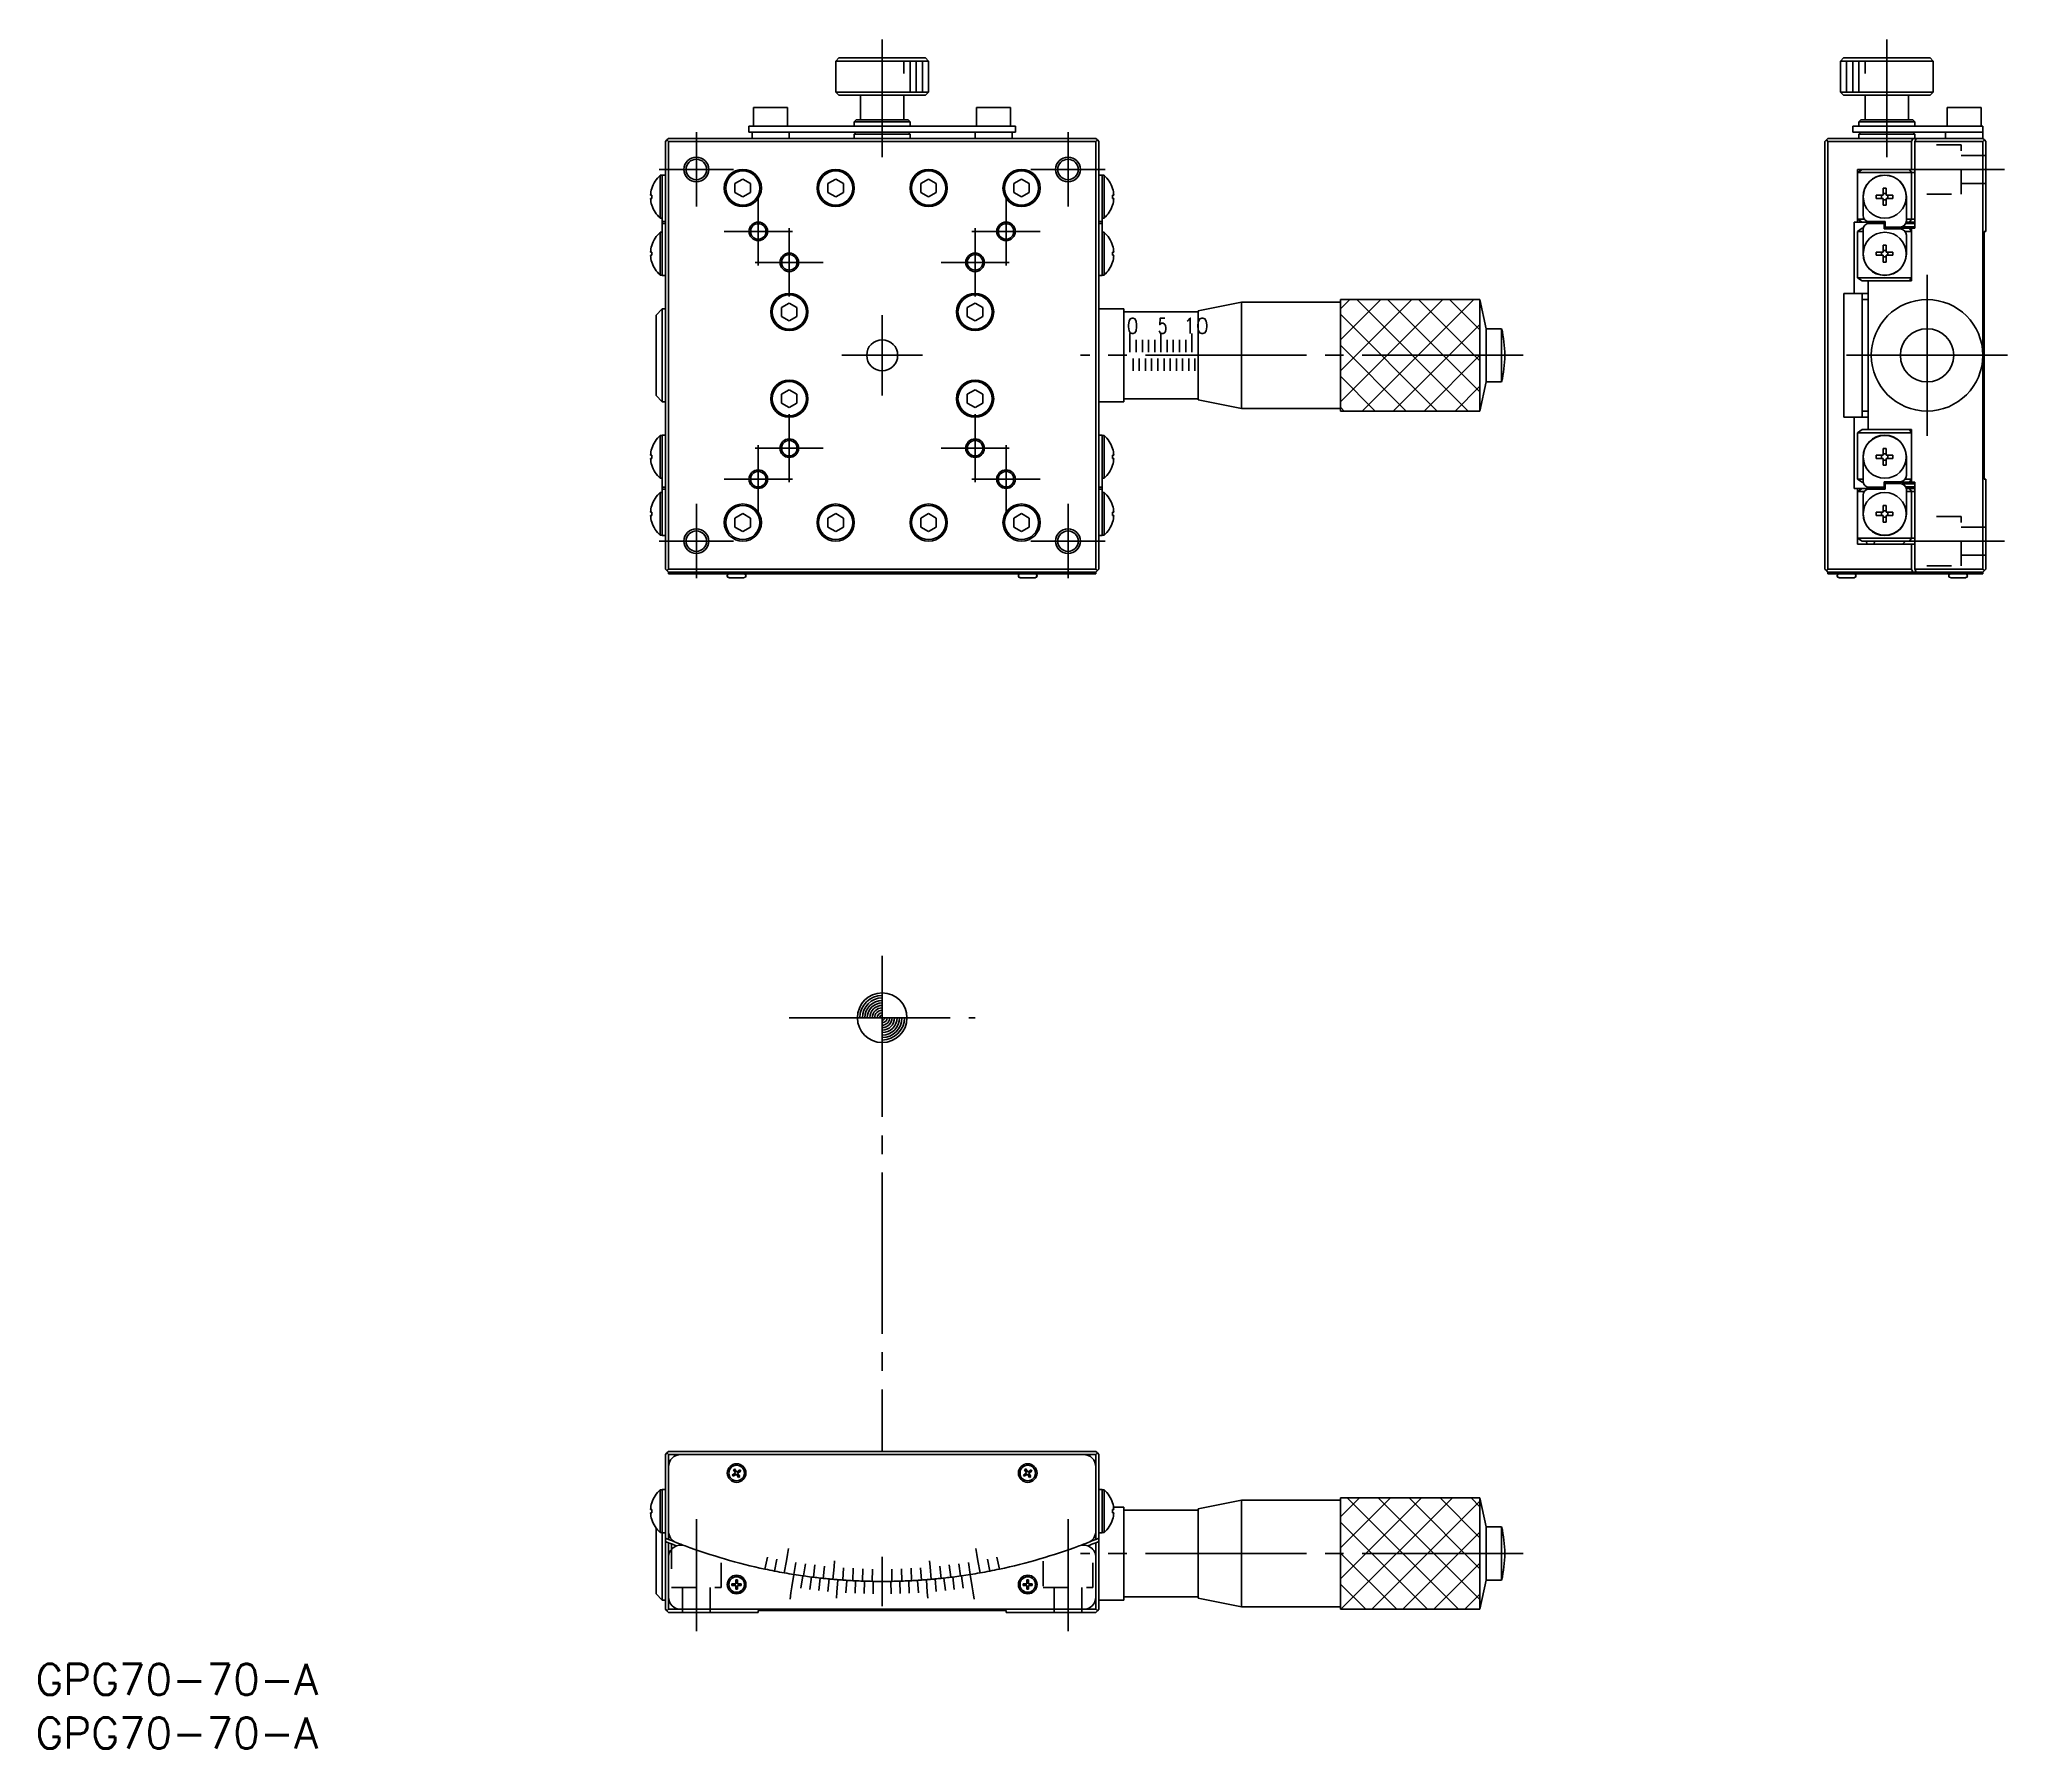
# Model space of a CAD drawing. Extents: x 31 to 190, y 93 to 231.
import ezdxf

# ---------------------------------------------------------------- set-up
doc = ezdxf.new("R2010")
doc.units = 0
doc.header["$MEASUREMENT"] = 0
doc.linetypes.add('CENTER', pattern=[17.5, 13, -1.5, 1.5, -1.5])
doc.linetypes.add('DASHED', pattern=[3.5, 2, -1.5])
doc.layers.get('0').update_dxf_attribs({"linetype": 'CONTINUOUS'})
doc.layers.add('CENTER', color=1, linetype='CENTER')
doc.styles.get("Standard").update_dxf_attribs({"font": 'txt.shx', "bigfont": '@extfont2.shx'})

msp = doc.modelspace()

# ---------------------------------------------------------------- texts
at = {"color": 7, "linetype": 'Continuous'}
for s, width, p in [('0', 0.864, (118.44, 206.9)), ('5', 0.72, (120.94, 206.9)), ('10', 0.96, (122.99, 206.9))]:
    msp.add_text(s, height=1.25, dxfattribs=dict(at, width=width)).set_placement(p)
at = {"color": 7}
for p in [(30.34, 97.02), (30.34, 92.69)]:
    msp.add_text('GPG70-70-A', height=2.5, dxfattribs=at).set_placement(p)

# ---------------------------------------------------------------- linework, layer by layer
at = {"color": 7, "linetype": 'Continuous'}
for p, q in [((95.19, 229.15), (94.94, 228.9)), ((102.44, 228.9), (94.94, 228.9)), ((94.94, 228.9), (94.94, 226.4)), ((95.19, 229.15), (102.19, 229.15)), ((95.19, 229.15), (102.19, 229.15)), ((102.44, 228.9), (102.19, 229.15)), ((102.44, 226.4), (102.44, 228.9)), ((176.28, 229.15), (176.03, 228.9)), ((179.78, 228.9), (176.03, 228.9)), ((176.03, 228.9), (176.03, 226.4)), ((176.28, 229.15), (179.78, 229.15)), ((179.78, 229.15), (183.28, 229.15)), ((183.53, 228.9), (179.78, 228.9)), ((183.53, 228.9), (183.28, 229.15)), ((183.53, 226.4), (183.53, 228.9)), ((94.94, 226.4), (102.44, 226.4)), ((94.94, 226.4), (95.19, 226.15)), ((102.19, 226.15), (95.19, 226.15)), ((96.94, 226.15), (96.94, 224.15)), ((100.44, 224.15), (100.44, 226.15)), ((102.19, 226.15), (102.44, 226.4)), ((176.03, 226.4), (179.78, 226.4)), ((176.03, 226.4), (176.28, 226.15)), ((179.78, 226.15), (176.28, 226.15)), ((178.03, 226.15), (178.03, 224.15)), ((179.78, 226.4), (183.53, 226.4)), ((183.28, 226.15), (179.78, 226.15)), ((181.53, 224.15), (181.53, 226.15)), ((183.28, 226.15), (183.53, 226.4)), ((89.69, 225.15), (88.31, 225.15)), ((88.31, 225.15), (88.31, 223.65)), ((91.06, 225.15), (89.69, 225.15)), ((91.06, 223.65), (91.06, 225.15)), ((96.59, 224.15), (96.44, 224)), ((96.59, 224.15), (100.79, 224.15)), ((96.59, 224.15), (96.94, 224.15)), ((100.44, 224.15), (100.79, 224.15)), ((100.94, 224), (100.79, 224.15)), ((107.69, 225.15), (106.31, 225.15)), ((106.31, 225.15), (106.31, 223.65)), ((109.06, 225.15), (107.69, 225.15)), ((109.06, 223.65), (109.06, 225.15)), ((177.68, 224.15), (177.53, 224)), ((177.68, 224.15), (179.78, 224.15)), ((179.78, 224.15), (181.88, 224.15)), ((182.03, 224), (181.88, 224.15)), ((187.41, 225.15), (184.66, 225.15)), ((187.41, 225.15), (184.66, 225.15)), ((184.66, 225.15), (184.66, 223.65)), ((185.41, 225.15), (186.03, 225.15)), ((186.03, 225.15), (185.41, 225.15)), ((186.66, 225.15), (186.03, 225.15)), ((186.03, 225.15), (186.66, 225.15)), ((187.41, 223.65), (187.41, 225.15)), ((81.44, 222.65), (81.19, 222.4)), ((81.31, 222.53), (81.19, 222.4)), ((81.44, 222.65), (81.31, 222.53)), ((81.31, 222.53), (81.44, 222.4)), ((81.44, 222.65), (115.94, 222.65)), ((87.94, 223.15), (87.94, 223.65)), ((87.94, 223.65), (89.44, 223.65)), ((89.44, 223.15), (87.94, 223.15)), ((88.19, 223.15), (88.19, 222.65)), ((107.94, 223.65), (89.44, 223.65)), ((89.44, 223.15), (107.94, 223.15)), ((91.19, 222.65), (91.19, 223.15)), ((100.94, 224), (96.44, 224)), ((96.44, 224), (96.44, 223.65)), ((96.59, 223.15), (96.44, 223)), ((98.69, 223), (96.44, 223)), ((96.44, 223), (96.44, 222.65)), ((100.94, 223), (98.69, 223)), ((100.94, 223), (100.79, 223.15)), ((100.94, 223.65), (100.94, 224)), ((100.94, 222.65), (100.94, 223)), ((106.19, 223.15), (106.19, 222.65)), ((107.94, 223.65), (109.44, 223.65)), ((109.44, 223.15), (107.94, 223.15)), ((109.19, 222.65), (109.19, 223.15)), ((109.44, 223.65), (109.44, 223.15)), ((116.06, 222.53), (115.94, 222.65)), ((115.94, 222.4), (116.06, 222.53)), ((116.19, 222.4), (116.06, 222.53)), ((174.78, 222.4), (174.91, 222.53)), ((174.91, 222.53), (174.78, 222.4)), ((174.91, 222.53), (175.03, 222.65)), ((175.03, 222.65), (174.91, 222.53)), ((175.03, 222.4), (174.91, 222.53)), ((175.03, 222.65), (181.89, 222.65)), ((177.03, 223.15), (177.03, 223.65)), ((177.03, 223.65), (178.53, 223.65)), ((178.53, 223.15), (177.03, 223.15)), ((179.78, 224), (177.53, 224)), ((177.53, 224), (177.53, 223.65)), ((177.68, 223.15), (177.53, 223)), ((182.03, 223), (177.53, 223)), ((177.53, 223), (177.53, 222.65)), ((186.03, 223.65), (178.53, 223.65)), ((178.53, 223.15), (186.03, 223.15)), ((182.03, 224), (179.78, 224)), ((182.03, 223), (181.88, 223.15)), ((181.89, 222.65), (182.16, 222.65)), ((182.03, 223.65), (182.03, 224)), ((182.03, 222.65), (182.03, 223)), ((182.16, 222.65), (187.53, 222.65)), ((184.53, 223.15), (184.53, 222.65)), ((186.03, 223.65), (187.53, 223.65)), ((187.53, 223.15), (186.03, 223.15)), ((187.53, 223.65), (187.53, 223.15)), ((187.53, 222.65), (187.53, 223.15)), ((187.53, 222.65), (187.66, 222.53)), ((187.66, 222.53), (187.53, 222.4)), ((187.78, 222.4), (187.66, 222.53)), ((81.19, 187.9), (81.19, 222.4)), ((81.19, 222.4), (81.19, 220.15)), ((81.44, 222.4), (81.44, 187.9)), ((115.94, 222.4), (81.44, 222.4)), ((115.94, 187.9), (115.94, 222.4)), ((116.19, 222.4), (116.19, 187.9)), ((174.78, 187.9), (174.78, 222.4)), ((174.78, 222.4), (174.78, 221.15)), ((175.03, 222.4), (175.03, 187.9)), ((181.78, 222.4), (175.03, 222.4)), ((181.78, 220.15), (181.78, 222.4)), ((182.05, 222.4), (182.05, 215.4)), ((187.53, 222.4), (182.05, 222.4)), ((187.53, 205.15), (187.53, 222.4)), ((187.78, 222.4), (187.78, 215.15)), ((80.77, 216.23), (80.77, 219.68)), ((80.94, 219.68), (80.77, 219.68)), ((80.94, 219.7), (80.94, 217.95)), ((81.19, 219.7), (80.94, 219.7)), ((80.94, 217.95), (80.94, 219.68)), ((81.19, 220.15), (81.19, 215.9)), ((86.81, 219.01), (87.44, 219.37)), ((87.44, 219.37), (86.81, 219.01)), ((87.44, 219.37), (88.06, 219.01)), ((94.31, 219.01), (94.94, 219.37)), ((94.94, 219.37), (94.31, 219.01)), ((94.94, 219.37), (95.56, 219.01)), ((101.81, 219.01), (102.44, 219.37)), ((102.44, 219.37), (101.81, 219.01)), ((102.44, 219.37), (103.06, 219.01)), ((109.31, 219.01), (109.94, 219.37)), ((109.94, 219.37), (109.31, 219.01)), ((109.94, 219.37), (110.56, 219.01)), ((116.44, 219.7), (116.19, 219.7)), ((116.44, 219.7), (116.44, 217.95)), ((116.44, 219.68), (116.44, 217.95)), ((116.61, 219.68), (116.44, 219.68)), ((116.61, 219.68), (116.61, 217.95)), ((177.8, 220.15), (177.41, 219.9)), ((177.41, 220.15), (181.78, 220.15)), ((177.41, 219.9), (177.41, 220.15)), ((177.41, 216.15), (177.41, 219.9)), ((181.78, 219.9), (177.41, 219.9)), ((177.41, 216.15), (177.41, 219.9)), ((181.78, 219.9), (181.62, 220.15)), ((182.05, 220.15), (181.78, 220.15)), ((181.78, 219.9), (181.78, 216.15)), ((182.05, 219.9), (181.78, 219.9)), ((79.99, 218.08), (80.09, 218.08)), ((79.99, 218.08), (80.09, 218.08)), ((80.09, 217.82), (79.99, 217.82)), ((80.09, 218.63), (80.09, 218.63)), ((80.09, 218.63), (80.09, 218.63)), ((80.09, 218.08), (80.09, 217.82)), ((80.94, 217.95), (80.94, 216.45)), ((86.81, 218.29), (86.81, 219.01)), ((86.81, 219.01), (86.81, 218.29)), ((87.44, 217.93), (86.81, 218.29)), ((86.81, 218.29), (87.44, 217.93)), ((88.06, 218.29), (87.44, 217.93)), ((88.06, 219.01), (88.06, 218.29)), ((94.31, 218.29), (94.31, 219.01)), ((94.31, 219.01), (94.31, 218.29)), ((94.94, 217.93), (94.31, 218.29)), ((94.31, 218.29), (94.94, 217.93)), ((95.56, 218.29), (94.94, 217.93)), ((95.56, 219.01), (95.56, 218.29)), ((101.81, 218.29), (101.81, 219.01)), ((101.81, 219.01), (101.81, 218.29)), ((102.44, 217.93), (101.81, 218.29)), ((101.81, 218.29), (102.44, 217.93)), ((103.06, 218.29), (102.44, 217.93)), ((103.06, 219.01), (103.06, 218.29)), ((109.31, 218.29), (109.31, 219.01)), ((109.31, 219.01), (109.31, 218.29)), ((109.94, 217.93), (109.31, 218.29)), ((109.31, 218.29), (109.94, 217.93)), ((110.56, 218.29), (109.94, 217.93)), ((110.56, 219.01), (110.56, 218.29)), ((116.44, 217.95), (116.44, 216.45)), ((116.61, 217.95), (116.61, 216.23)), ((117.28, 218.63), (117.29, 218.63)), ((117.28, 218.63), (117.29, 218.63)), ((117.28, 218.08), (117.38, 218.08)), ((117.28, 217.82), (117.28, 218.08)), ((117.38, 218.08), (117.28, 218.08)), ((117.38, 217.82), (117.28, 217.82)), ((174.78, 219.15), (174.78, 217.15)), ((174.78, 219.15), (174.78, 217.15)), ((174.78, 219.15), (174.78, 217.15)), ((174.78, 219.15), (174.78, 217.15)), ((174.78, 219.15), (174.78, 217.15)), ((174.78, 219.15), (174.78, 217.15)), ((174.78, 219.15), (174.78, 217.15)), ((174.78, 219.15), (174.78, 217.15)), ((174.78, 219.15), (174.78, 215.9)), ((177.86, 217.95), (177.86, 216.45)), ((178.93, 218.08), (179.48, 218.08)), ((178.93, 217.82), (178.93, 218.08)), ((178.93, 218.08), (179.35, 218.08)), ((179.48, 217.82), (178.93, 217.82)), ((179.35, 218.08), (179.48, 218.08)), ((179.35, 217.82), (179.35, 218.08)), ((179.48, 218.63), (179.74, 218.63)), ((179.48, 218.08), (179.48, 218.63)), ((179.48, 218.21), (179.74, 218.21)), ((179.48, 217.28), (179.48, 217.82)), ((179.74, 217.69), (179.48, 217.69)), ((179.74, 218.63), (179.74, 218.08)), ((179.74, 218.63), (179.74, 218.21)), ((179.74, 218.21), (179.74, 218.08)), ((179.74, 218.08), (180.28, 218.08)), ((179.74, 218.08), (179.87, 218.08)), ((179.74, 217.82), (179.74, 217.28)), ((180.28, 217.82), (179.74, 217.82)), ((179.74, 217.82), (179.74, 217.69)), ((179.74, 217.28), (179.74, 217.69)), ((180.28, 218.08), (179.87, 218.08)), ((179.87, 218.08), (179.87, 217.82)), ((180.28, 218.08), (180.28, 217.82)), ((181.36, 216), (181.36, 217.95)), ((80.09, 217.28), (80.09, 217.28)), ((80.77, 216.23), (80.94, 216.23)), ((80.94, 215.95), (80.94, 216.45)), ((116.44, 215.95), (116.44, 216.45)), ((116.44, 216.23), (116.61, 216.23)), ((117.29, 217.28), (117.28, 217.28)), ((177.41, 216.15), (177.8, 215.9)), ((177.41, 215.9), (177.41, 216.15)), ((177.41, 216.15), (177.96, 216.15)), ((179.74, 217.28), (179.48, 217.28)), ((181.36, 216.15), (181.78, 216.15)), ((181.62, 215.9), (181.78, 216.15)), ((181.78, 216.15), (182.05, 216.15)), ((80.77, 211.63), (80.77, 215.08)), ((80.94, 215.08), (80.77, 215.08)), ((81.19, 215.95), (80.94, 215.95)), ((80.94, 215.95), (80.94, 215.8)), ((80.94, 215.8), (81.19, 215.8)), ((80.94, 215.3), (80.94, 215.8)), ((80.94, 215.3), (80.94, 213.35)), ((81.19, 215.9), (81.19, 210.15)), ((116.19, 215.95), (116.44, 215.95)), ((116.44, 215.8), (116.19, 215.8)), ((116.44, 215.95), (116.44, 215.8)), ((116.44, 215.3), (116.44, 215.8)), ((116.44, 215.3), (116.44, 213.35)), ((116.61, 215.08), (116.44, 215.08)), ((116.61, 215.08), (116.61, 213.35)), ((177.14, 215.9), (177.41, 215.9)), ((177.14, 210.15), (177.14, 215.9)), ((177.8, 215.9), (177.41, 215.9)), ((177.41, 215.15), (177.8, 215.4)), ((177.41, 215.15), (177.41, 211.4)), ((177.41, 215.15), (177.86, 215.15)), ((178.83, 215.9), (177.8, 215.9)), ((177.8, 215.9), (179.66, 215.9)), ((177.87, 215.4), (177.8, 215.4)), ((177.86, 215.3), (177.86, 213.35)), ((178.36, 215.95), (179.66, 215.95)), ((178.36, 215.95), (179.66, 215.95)), ((179.56, 215.8), (178.36, 215.8)), ((178.87, 215.95), (178.83, 215.9)), ((179.66, 215.9), (178.83, 215.9)), ((179.56, 215.35), (179.56, 215.8)), ((179.66, 215.78), (179.56, 215.78)), ((179.56, 215.53), (179.66, 215.53)), ((180.57, 215.4), (179.56, 215.4)), ((180.86, 215.35), (179.56, 215.35)), ((179.66, 215.95), (179.66, 215.5)), ((179.66, 215.5), (180.86, 215.5)), ((179.66, 215.5), (180.86, 215.5)), ((180.48, 215.5), (180.58, 215.39)), ((180.6, 215.4), (180.52, 215.35)), ((181.62, 215.4), (180.6, 215.4)), ((181.01, 215.53), (182.05, 215.53)), ((181.26, 215.15), (181.78, 215.15)), ((182.05, 215.78), (181.31, 215.78)), ((181.35, 215.9), (182.05, 215.9)), ((181.62, 215.9), (181.35, 215.9)), ((181.36, 213.35), (181.36, 214.85)), ((182.05, 215.9), (181.62, 215.9)), ((181.62, 215.4), (181.78, 215.15)), ((181.78, 215.4), (181.62, 215.4)), ((181.78, 215.4), (181.78, 215.15)), ((182.05, 215.4), (181.78, 215.4)), ((181.78, 211.4), (181.78, 215.15)), ((181.78, 215.15), (181.78, 211.4)), ((187.63, 215.15), (187.78, 215.15)), ((187.63, 195.15), (187.63, 215.15)), ((79.99, 213.48), (80.09, 213.48)), ((79.99, 213.48), (80.09, 213.48)), ((80.09, 213.22), (79.99, 213.22)), ((80.09, 214.03), (80.09, 214.03)), ((80.09, 214.03), (80.09, 214.03)), ((80.09, 213.48), (80.09, 213.22)), ((80.94, 213.35), (80.94, 211.6)), ((80.94, 211.63), (80.94, 213.35)), ((116.44, 213.35), (116.44, 211.6)), ((116.44, 213.35), (116.44, 211.63)), ((116.61, 213.35), (116.61, 211.63)), ((117.28, 214.03), (117.29, 214.03)), ((117.28, 214.03), (117.29, 214.03)), ((117.28, 213.48), (117.38, 213.48)), ((117.28, 213.22), (117.28, 213.48)), ((117.38, 213.48), (117.28, 213.48)), ((117.38, 213.22), (117.28, 213.22)), ((174.78, 214.4), (174.78, 213.4)), ((178.93, 213.48), (179.48, 213.48)), ((178.93, 213.22), (178.93, 213.48)), ((178.93, 213.48), (179.35, 213.48)), ((179.48, 213.22), (178.93, 213.22)), ((179.35, 213.48), (179.48, 213.48)), ((179.35, 213.22), (179.35, 213.48)), ((179.48, 214.03), (179.74, 214.03)), ((179.48, 213.48), (179.48, 214.03)), ((179.48, 213.61), (179.74, 213.61)), ((179.48, 212.68), (179.48, 213.22)), ((179.74, 213.09), (179.48, 213.09)), ((179.74, 214.03), (179.74, 213.48)), ((179.74, 214.03), (179.74, 213.61)), ((179.74, 213.61), (179.74, 213.48)), ((179.74, 213.48), (180.28, 213.48)), ((179.74, 213.48), (179.87, 213.48)), ((179.74, 213.22), (179.74, 212.68)), ((180.28, 213.22), (179.74, 213.22)), ((179.74, 213.22), (179.74, 213.09)), ((179.74, 212.68), (179.74, 213.09)), ((180.28, 213.48), (179.87, 213.48)), ((179.87, 213.48), (179.87, 213.22)), ((180.28, 213.48), (180.28, 213.22)), ((80.09, 212.68), (80.09, 212.68)), ((80.77, 211.63), (80.94, 211.63)), ((80.94, 211.6), (81.19, 211.6)), ((116.19, 211.6), (116.44, 211.6)), ((116.44, 211.63), (116.61, 211.63)), ((117.29, 212.68), (117.28, 212.68)), ((174.78, 211.9), (174.78, 198.4)), ((181.78, 211.4), (177.41, 211.4)), ((177.8, 211.15), (177.41, 211.4)), ((179.74, 212.68), (179.48, 212.68)), ((181.78, 211.4), (181.62, 211.15)), ((181.78, 211.4), (181.78, 211.15)), ((81.19, 210.15), (81.19, 200.15)), ((174.78, 210.15), (174.78, 207.15)), ((174.78, 210.15), (174.78, 207.15)), ((174.78, 210.15), (174.78, 207.15)), ((174.78, 210.15), (174.78, 207.15)), ((176.31, 210.15), (177.14, 210.15)), ((176.31, 200.15), (176.31, 210.15)), ((178.28, 210.15), (177.14, 210.15)), ((177.78, 200.15), (177.78, 210.15)), ((177.8, 211.15), (178.28, 211.15)), ((178.28, 211.15), (177.8, 211.15)), ((178.28, 211.15), (178.28, 199.15)), ((181.78, 211.15), (178.28, 211.15)), ((178.28, 211.15), (178.28, 199.15)), ((80.94, 208.9), (80.44, 208.4)), ((80.44, 201.9), (80.44, 208.4)), ((80.44, 205.15), (80.44, 208.4)), ((80.94, 208.9), (80.94, 205.15)), ((81.19, 208.9), (80.94, 208.9)), ((90.56, 209.01), (91.19, 209.37)), ((90.56, 208.29), (90.56, 209.01)), ((91.19, 207.93), (90.56, 208.29)), ((91.19, 209.37), (91.81, 209.01)), ((91.81, 208.29), (91.19, 207.93)), ((91.81, 209.01), (91.81, 208.29)), ((105.56, 209.01), (106.19, 209.37)), ((105.56, 208.29), (105.56, 209.01)), ((106.19, 207.93), (105.56, 208.29)), ((106.19, 209.37), (106.81, 209.01)), ((106.81, 208.29), (106.19, 207.93)), ((106.81, 209.01), (106.81, 208.29)), ((118.19, 208.9), (116.19, 208.9)), ((118.19, 201.4), (118.19, 208.9)), ((124.19, 208.65), (118.19, 208.65)), ((127.69, 209.45), (124.19, 208.75)), ((124.19, 201.55), (124.19, 208.75)), ((127.69, 200.85), (127.69, 209.45)), ((135.69, 209.45), (127.69, 209.45)), ((135.69, 209.65), (135.69, 205.15)), ((146.94, 209.65), (135.69, 209.65)), ((146.94, 209.65), (135.69, 209.65)), ((135.69, 209.65), (135.69, 200.65)), ((146.94, 200.65), (146.94, 209.65)), ((147.44, 207.3), (146.94, 209.65)), ((146.94, 200.65), (146.94, 209.65)), ((178.28, 209.65), (177.78, 209.65)), ((147.44, 203), (147.44, 207.3)), ((148.69, 207.3), (147.44, 207.3)), ((148.69, 207.3), (148.69, 203)), ((80.44, 205.53), (80.44, 204.78)), ((80.44, 205.53), (80.44, 204.78)), ((80.44, 201.9), (80.44, 205.15)), ((80.94, 205.15), (80.94, 201.4)), ((135.69, 205.15), (135.69, 200.65)), ((174.78, 206.4), (174.78, 203.9)), ((174.78, 206.4), (174.78, 203.9)), ((187.53, 187.9), (187.53, 205.15)), ((80.44, 201.9), (80.94, 201.4)), ((90.56, 202.01), (91.19, 202.37)), ((90.56, 201.29), (90.56, 202.01)), ((91.19, 202.37), (91.81, 202.01)), ((91.81, 202.01), (91.81, 201.29)), ((105.56, 202.01), (106.19, 202.37)), ((105.56, 201.29), (105.56, 202.01)), ((106.19, 202.37), (106.81, 202.01)), ((106.81, 202.01), (106.81, 201.29)), ((146.94, 200.65), (147.44, 203)), ((147.44, 203), (148.69, 203)), ((174.78, 203.15), (174.78, 200.15)), ((174.78, 203.15), (174.78, 200.15)), ((174.78, 203.15), (174.78, 200.15)), ((174.78, 203.15), (174.78, 200.15)), ((80.94, 201.4), (81.19, 201.4)), ((91.19, 200.93), (90.56, 201.29)), ((91.81, 201.29), (91.19, 200.93)), ((106.19, 200.93), (105.56, 201.29)), ((106.81, 201.29), (106.19, 200.93)), ((116.19, 201.4), (118.19, 201.4)), ((118.19, 201.65), (124.19, 201.65)), ((124.19, 201.55), (127.69, 200.85)), ((127.69, 200.85), (135.69, 200.85)), ((135.69, 200.65), (146.94, 200.65)), ((135.69, 200.65), (146.94, 200.65)), ((177.78, 200.65), (178.28, 200.65)), ((80.77, 195.23), (80.77, 198.68)), ((80.94, 198.68), (80.77, 198.68)), ((80.94, 196.95), (80.94, 198.7)), ((81.19, 198.7), (80.94, 198.7)), ((80.94, 196.95), (80.94, 198.68)), ((81.19, 200.15), (81.19, 194.4)), ((116.44, 198.7), (116.19, 198.7)), ((116.44, 196.95), (116.44, 198.7)), ((116.44, 198.68), (116.44, 196.95)), ((116.61, 198.68), (116.44, 198.68)), ((116.61, 198.68), (116.61, 196.95)), ((177.14, 200.15), (176.31, 200.15)), ((177.14, 194.4), (177.14, 200.15)), ((178.28, 200.15), (177.14, 200.15)), ((177.8, 199.15), (177.41, 198.9)), ((181.78, 198.9), (177.41, 198.9)), ((177.41, 195.15), (177.41, 198.9)), ((177.8, 199.15), (178.28, 199.15)), ((178.28, 199.15), (177.8, 199.15)), ((178.28, 199.15), (181.78, 199.15)), ((181.78, 198.9), (181.62, 199.15)), ((181.78, 199.15), (181.78, 198.9)), ((181.78, 198.9), (181.78, 195.15)), ((181.78, 198.9), (181.78, 195.15)), ((79.99, 197.08), (80.09, 197.08)), ((80.09, 197.63), (80.09, 197.63)), ((80.09, 197.08), (80.09, 196.82)), ((117.28, 197.63), (117.29, 197.63)), ((117.28, 197.08), (117.38, 197.08)), ((117.28, 196.82), (117.28, 197.08)), ((178.93, 197.08), (179.48, 197.08)), ((178.93, 196.82), (178.93, 197.08)), ((179.35, 196.82), (179.35, 197.08)), ((179.48, 197.63), (179.74, 197.63)), ((179.48, 197.08), (179.48, 197.63)), ((179.48, 197.21), (179.74, 197.21)), ((179.74, 197.63), (179.74, 197.08)), ((179.74, 197.63), (179.74, 197.21)), ((179.74, 197.21), (179.74, 197.08)), ((179.74, 197.08), (180.28, 197.08)), ((179.87, 197.08), (179.87, 196.82)), ((180.28, 197.08), (180.28, 196.82)), ((80.09, 196.82), (79.99, 196.82)), ((79.99, 196.82), (80.09, 196.82)), ((80.09, 196.28), (80.09, 196.28)), ((80.09, 196.28), (80.09, 196.28)), ((80.94, 195), (80.94, 196.95)), ((116.44, 195), (116.44, 196.95)), ((116.61, 196.95), (116.61, 195.23)), ((117.38, 196.82), (117.28, 196.82)), ((117.38, 196.82), (117.28, 196.82)), ((117.29, 196.28), (117.28, 196.28)), ((117.29, 196.28), (117.28, 196.28)), ((174.78, 196.9), (174.78, 195.9)), ((177.86, 195), (177.86, 196.95)), ((179.48, 196.82), (178.93, 196.82)), ((178.93, 196.82), (179.35, 196.82)), ((179.48, 196.82), (179.35, 196.82)), ((179.48, 196.28), (179.48, 196.82)), ((179.74, 196.69), (179.48, 196.69)), ((179.74, 196.28), (179.48, 196.28)), ((179.74, 196.82), (179.74, 196.28)), ((180.28, 196.82), (179.74, 196.82)), ((179.87, 196.82), (179.74, 196.82)), ((179.74, 196.82), (179.74, 196.69)), ((179.74, 196.28), (179.74, 196.69)), ((180.28, 196.82), (179.87, 196.82)), ((181.36, 196.95), (181.36, 195.45)), ((80.77, 195.23), (80.94, 195.23)), ((80.77, 190.63), (80.77, 194.08)), ((80.94, 194.08), (80.77, 194.08)), ((80.94, 195), (80.94, 194.5)), ((80.94, 194.35), (80.94, 194.5)), ((80.94, 194.5), (81.19, 194.5)), ((81.19, 194.35), (80.94, 194.35)), ((80.94, 194.35), (80.94, 193.85)), ((80.94, 192.35), (80.94, 193.85)), ((81.19, 194.4), (81.19, 189.9)), ((116.44, 194.5), (116.19, 194.5)), ((116.19, 194.35), (116.44, 194.35)), ((116.44, 195.23), (116.61, 195.23)), ((116.44, 195), (116.44, 194.5)), ((116.44, 194.35), (116.44, 194.5)), ((116.44, 194.35), (116.44, 193.85)), ((116.61, 194.08), (116.44, 194.08)), ((116.44, 192.35), (116.44, 193.85)), ((116.61, 194.08), (116.61, 192.35)), ((174.78, 194.4), (174.78, 191.15)), ((177.41, 194.4), (177.14, 194.4)), ((177.41, 195.15), (177.8, 194.9)), ((177.41, 195.15), (177.86, 195.15)), ((177.41, 194.15), (177.8, 194.4)), ((177.41, 194.15), (177.41, 194.4)), ((177.8, 194.4), (177.41, 194.4)), ((177.41, 194.15), (177.41, 190.4)), ((177.41, 190.4), (177.41, 194.15)), ((177.41, 194.15), (177.96, 194.15)), ((177.87, 194.9), (177.8, 194.9)), ((178.83, 194.4), (177.8, 194.4)), ((177.8, 194.4), (179.66, 194.4)), ((177.86, 192.35), (177.86, 193.85)), ((179.56, 194.5), (178.36, 194.5)), ((178.36, 194.35), (179.66, 194.35)), ((178.36, 194.35), (179.66, 194.35)), ((178.87, 194.35), (178.83, 194.4)), ((179.66, 194.4), (178.83, 194.4)), ((180.86, 194.95), (179.56, 194.95)), ((179.56, 194.95), (179.56, 194.5)), ((180.57, 194.9), (179.56, 194.9)), ((179.56, 194.78), (179.66, 194.78)), ((179.66, 194.53), (179.56, 194.53)), ((179.66, 194.35), (179.66, 194.8)), ((179.66, 194.8), (180.86, 194.8)), ((179.66, 194.8), (180.86, 194.8)), ((180.58, 194.91), (180.48, 194.8)), ((180.6, 194.9), (180.52, 194.95)), ((181.62, 194.9), (180.6, 194.9)), ((181.01, 194.78), (182.05, 194.78)), ((181.26, 195.15), (181.78, 195.15)), ((182.05, 194.53), (181.31, 194.53)), ((181.35, 194.4), (182.05, 194.4)), ((181.62, 194.4), (181.35, 194.4)), ((181.36, 194.3), (181.36, 192.35)), ((181.36, 194.15), (181.78, 194.15)), ((181.62, 194.9), (181.78, 195.15)), ((181.78, 194.9), (181.62, 194.9)), ((181.62, 194.4), (181.78, 194.15)), ((182.05, 194.4), (181.62, 194.4)), ((181.78, 195.15), (181.78, 194.9)), ((181.78, 194.9), (182.05, 194.9)), ((181.78, 190.4), (181.78, 194.15)), ((181.78, 194.15), (182.05, 194.15)), ((182.05, 194.9), (182.05, 187.9)), ((187.78, 195.15), (187.63, 195.15)), ((187.78, 195.15), (187.78, 187.9)), ((79.99, 192.48), (80.09, 192.48)), ((80.09, 193.03), (80.09, 193.03)), ((80.09, 192.48), (80.09, 192.22)), ((80.94, 190.6), (80.94, 192.35)), ((80.94, 190.63), (80.94, 192.35)), ((86.81, 192.01), (87.44, 192.37)), ((87.44, 192.37), (86.81, 192.01)), ((87.44, 192.37), (88.06, 192.01)), ((94.31, 192.01), (94.94, 192.37)), ((94.94, 192.37), (94.31, 192.01)), ((94.94, 192.37), (95.56, 192.01)), ((101.81, 192.01), (102.44, 192.37)), ((102.44, 192.37), (101.81, 192.01)), ((102.44, 192.37), (103.06, 192.01)), ((109.31, 192.01), (109.94, 192.37)), ((109.94, 192.37), (109.31, 192.01)), ((109.94, 192.37), (110.56, 192.01)), ((116.44, 190.6), (116.44, 192.35)), ((116.44, 192.35), (116.44, 190.63)), ((116.61, 192.35), (116.61, 190.63)), ((117.28, 193.03), (117.29, 193.03)), ((117.28, 192.48), (117.38, 192.48)), ((117.28, 192.22), (117.28, 192.48)), ((174.78, 193.15), (174.78, 191.15)), ((174.78, 193.15), (174.78, 191.15)), ((174.78, 193.15), (174.78, 191.15)), ((174.78, 193.15), (174.78, 191.15)), ((174.78, 193.15), (174.78, 191.15)), ((174.78, 193.15), (174.78, 191.15)), ((174.78, 193.15), (174.78, 191.15)), ((174.78, 193.15), (174.78, 191.15)), ((178.93, 192.48), (179.48, 192.48)), ((178.93, 192.22), (178.93, 192.48)), ((179.35, 192.22), (179.35, 192.48)), ((179.48, 193.03), (179.74, 193.03)), ((179.48, 192.48), (179.48, 193.03)), ((179.48, 192.61), (179.74, 192.61)), ((179.74, 193.03), (179.74, 192.48)), ((179.74, 193.03), (179.74, 192.61)), ((179.74, 192.61), (179.74, 192.48)), ((179.74, 192.48), (180.28, 192.48)), ((179.87, 192.48), (179.87, 192.22)), ((180.28, 192.48), (180.28, 192.22)), ((80.09, 192.22), (79.99, 192.22)), ((79.99, 192.22), (80.09, 192.22)), ((80.09, 191.68), (80.09, 191.68)), ((80.09, 191.68), (80.09, 191.68)), ((86.81, 191.29), (86.81, 192.01)), ((86.81, 192.01), (86.81, 191.29)), ((87.44, 190.93), (86.81, 191.29)), ((86.81, 191.29), (87.44, 190.93)), ((88.06, 191.29), (87.44, 190.93)), ((88.06, 192.01), (88.06, 191.29)), ((94.31, 191.29), (94.31, 192.01)), ((94.31, 192.01), (94.31, 191.29)), ((94.94, 190.93), (94.31, 191.29)), ((94.31, 191.29), (94.94, 190.93)), ((95.56, 191.29), (94.94, 190.93)), ((95.56, 192.01), (95.56, 191.29)), ((101.81, 191.29), (101.81, 192.01)), ((101.81, 192.01), (101.81, 191.29)), ((102.44, 190.93), (101.81, 191.29)), ((101.81, 191.29), (102.44, 190.93)), ((103.06, 191.29), (102.44, 190.93)), ((103.06, 192.01), (103.06, 191.29)), ((109.31, 191.29), (109.31, 192.01)), ((109.31, 192.01), (109.31, 191.29)), ((109.94, 190.93), (109.31, 191.29)), ((109.31, 191.29), (109.94, 190.93)), ((110.56, 191.29), (109.94, 190.93)), ((110.56, 192.01), (110.56, 191.29)), ((117.38, 192.22), (117.28, 192.22)), ((117.38, 192.22), (117.28, 192.22)), ((117.29, 191.68), (117.28, 191.68)), ((117.29, 191.68), (117.28, 191.68)), ((179.48, 192.22), (178.93, 192.22)), ((178.93, 192.22), (179.35, 192.22)), ((179.48, 192.22), (179.35, 192.22)), ((179.48, 191.68), (179.48, 192.22)), ((179.74, 192.09), (179.48, 192.09)), ((179.74, 191.68), (179.48, 191.68)), ((179.74, 192.22), (179.74, 191.68)), ((180.28, 192.22), (179.74, 192.22)), ((179.87, 192.22), (179.74, 192.22)), ((179.74, 192.22), (179.74, 192.09)), ((179.74, 191.68), (179.74, 192.09)), ((180.28, 192.22), (179.87, 192.22)), ((80.77, 190.63), (80.94, 190.63)), ((80.94, 190.6), (81.19, 190.6)), ((81.19, 189.9), (81.19, 187.9)), ((116.19, 190.6), (116.44, 190.6)), ((116.44, 190.63), (116.61, 190.63)), ((174.78, 189.15), (174.78, 187.9)), ((181.78, 190.4), (177.41, 190.4)), ((177.8, 190.15), (177.41, 190.4)), ((177.41, 189.9), (177.41, 190.4)), ((181.78, 189.9), (177.41, 189.9)), ((177.8, 190.15), (181.62, 190.15)), ((178.15, 190.15), (178.16, 189.9)), ((178.77, 189.9), (178.79, 190.15)), ((181.16, 190.02), (181.04, 189.9)), ((181.28, 190.14), (181.16, 190.02)), ((181.28, 190.14), (181.28, 190.15)), ((181.28, 190.14), (182.05, 190.14)), ((181.78, 190.4), (181.62, 190.15)), ((181.62, 190.15), (182.05, 190.15)), ((182.05, 190.4), (181.78, 190.4)), ((181.78, 187.9), (181.78, 189.9)), ((182.05, 189.9), (181.78, 189.9)), ((81.19, 187.9), (81.31, 187.78)), ((81.19, 187.9), (81.44, 187.65)), ((81.31, 187.78), (81.44, 187.9)), ((81.31, 187.78), (81.44, 187.65)), ((81.44, 187.9), (115.94, 187.9)), ((82.44, 187.65), (81.44, 187.65)), ((81.44, 187.65), (81.44, 187.5)), ((81.44, 187.65), (81.44, 187.5)), ((82.44, 187.5), (81.44, 187.5)), ((114.94, 187.65), (82.44, 187.65)), ((82.44, 187.65), (114.94, 187.65)), ((86.54, 187.5), (82.44, 187.5)), ((87.34, 187.5), (86.54, 187.5)), ((110.04, 187.5), (87.34, 187.5)), ((110.84, 187.5), (110.04, 187.5)), ((114.94, 187.5), (110.84, 187.5)), ((115.94, 187.65), (114.94, 187.65)), ((115.94, 187.5), (114.94, 187.5)), ((115.94, 187.9), (116.06, 187.78)), ((115.94, 187.65), (116.06, 187.78)), ((115.94, 187.65), (115.94, 187.5)), ((116.06, 187.78), (116.19, 187.9)), ((174.78, 187.9), (174.91, 187.78)), ((174.91, 187.78), (174.78, 187.9)), ((174.91, 187.78), (175.03, 187.9)), ((175.03, 187.65), (174.91, 187.78)), ((174.91, 187.78), (175.03, 187.65)), ((175.03, 187.9), (181.78, 187.9)), ((176.03, 187.65), (175.03, 187.65)), ((175.03, 187.65), (175.03, 187.5)), ((175.03, 187.65), (175.03, 187.5)), ((176.03, 187.5), (175.03, 187.5)), ((181.21, 187.65), (176.03, 187.65)), ((181.21, 187.65), (176.03, 187.65)), ((176.13, 187.5), (176.03, 187.5)), ((176.93, 187.5), (176.13, 187.5)), ((181.21, 187.5), (176.93, 187.5)), ((181.89, 187.65), (181.21, 187.65)), ((181.21, 187.65), (181.89, 187.65)), ((182.14, 187.5), (181.21, 187.5)), ((181.89, 187.65), (182.14, 187.65)), ((182.16, 187.65), (181.89, 187.65)), ((182.05, 187.9), (187.53, 187.9)), ((182.35, 187.5), (182.14, 187.5)), ((183.35, 187.65), (182.16, 187.65)), ((182.35, 187.65), (182.35, 187.5)), ((183.35, 187.5), (182.35, 187.5)), ((186.53, 187.65), (183.35, 187.65)), ((186.53, 187.65), (183.35, 187.65)), ((185.13, 187.5), (183.35, 187.5)), ((185.93, 187.5), (185.13, 187.5)), ((186.53, 187.5), (185.93, 187.5)), ((187.53, 187.65), (186.53, 187.65)), ((187.53, 187.5), (186.53, 187.5)), ((187.53, 187.9), (187.66, 187.78)), ((187.66, 187.78), (187.53, 187.65)), ((187.53, 187.65), (187.53, 187.5)), ((187.78, 187.9), (187.66, 187.78)), ((86.19, 187.38), (86.19, 187.33)), ((86.19, 187.38), (86.19, 187.33)), ((86.59, 187.2), (86.31, 187.2)), ((87.56, 187.2), (86.31, 187.2)), ((86.66, 187.2), (86.59, 187.2)), ((86.85, 187.2), (86.68, 187.2)), ((86.92, 187.2), (86.85, 187.2)), ((87.02, 187.2), (86.92, 187.2)), ((87.28, 187.2), (87.02, 187.2)), ((87.52, 187.2), (87.28, 187.2)), ((87.56, 187.2), (87.52, 187.2)), ((87.69, 187.33), (87.69, 187.38)), ((87.69, 187.33), (87.69, 187.38)), ((109.69, 187.38), (109.69, 187.33)), ((109.69, 187.38), (109.69, 187.33)), ((110.09, 187.2), (109.81, 187.2)), ((111.06, 187.2), (109.81, 187.2)), ((110.16, 187.2), (110.09, 187.2)), ((110.35, 187.2), (110.18, 187.2)), ((110.42, 187.2), (110.35, 187.2)), ((110.52, 187.2), (110.42, 187.2)), ((110.78, 187.2), (110.52, 187.2)), ((111.02, 187.2), (110.78, 187.2)), ((111.06, 187.2), (111.02, 187.2)), ((111.19, 187.33), (111.19, 187.38)), ((111.19, 187.33), (111.19, 187.38)), ((175.78, 187.38), (175.78, 187.33)), ((177.16, 187.2), (175.91, 187.2)), ((176.26, 187.2), (176.19, 187.2)), ((176.45, 187.2), (176.27, 187.2)), ((176.52, 187.2), (176.45, 187.2)), ((176.62, 187.2), (176.52, 187.2)), ((176.88, 187.2), (176.62, 187.2)), ((177.28, 187.33), (177.28, 187.38)), ((184.78, 187.38), (184.78, 187.33)), ((186.16, 187.2), (184.91, 187.2)), ((185.47, 187.2), (184.91, 187.2)), ((185.16, 187.2), (185.47, 187.2)), ((185.47, 187.2), (185.16, 187.2)), ((185.6, 187.2), (185.47, 187.2)), ((185.47, 187.2), (185.6, 187.2)), ((185.6, 187.2), (185.47, 187.2)), ((186.16, 187.2), (185.6, 187.2)), ((185.91, 187.2), (185.6, 187.2)), ((185.6, 187.2), (185.91, 187.2)), ((186.28, 187.33), (186.28, 187.38)), ((81.19, 116.43), (81.31, 116.55)), ((81.19, 109.68), (81.19, 116.43)), ((81.31, 116.55), (81.44, 116.68)), ((81.31, 116.55), (81.44, 116.43)), ((81.44, 116.68), (84.69, 116.68)), ((82.44, 116.43), (81.44, 116.43)), ((81.44, 116.43), (81.44, 115.43)), ((114.94, 116.43), (82.44, 116.43)), ((84.69, 116.68), (89.44, 116.68)), ((89.44, 116.68), (91.94, 116.68)), ((91.94, 116.68), (106.94, 116.68)), ((106.94, 116.68), (109.44, 116.68)), ((109.44, 116.68), (114.69, 116.68)), ((114.69, 116.68), (115.94, 116.68)), ((115.94, 116.43), (114.94, 116.43)), ((115.94, 116.68), (116.06, 116.55)), ((115.94, 116.43), (116.06, 116.55)), ((115.94, 115.43), (115.94, 116.43)), ((116.06, 116.55), (116.19, 116.43)), ((116.19, 116.43), (116.19, 109.68)), ((81.44, 110.25), (81.44, 115.43)), ((86.59, 114.77), (86.85, 114.94)), ((86.66, 114.67), (86.59, 114.77)), ((86.59, 114.77), (86.66, 114.67)), ((86.92, 114.84), (86.66, 114.67)), ((86.66, 114.67), (86.92, 114.84)), ((86.68, 115.2), (86.78, 115.27)), ((86.85, 114.94), (86.68, 115.2)), ((86.68, 115.2), (86.85, 114.94)), ((86.78, 115.27), (86.95, 115.01)), ((87.09, 114.58), (86.92, 114.84)), ((86.92, 114.84), (87.09, 114.58)), ((86.95, 115.01), (87.21, 115.19)), ((87.28, 115.08), (87.02, 114.91)), ((87.02, 114.91), (87.28, 115.08)), ((87.02, 114.91), (87.2, 114.65)), ((87.2, 114.65), (87.09, 114.58)), ((87.09, 114.58), (87.2, 114.65)), ((87.21, 115.19), (87.28, 115.08)), ((110.09, 114.77), (110.35, 114.94)), ((110.16, 114.67), (110.09, 114.77)), ((110.09, 114.77), (110.16, 114.67)), ((110.42, 114.84), (110.16, 114.67)), ((110.16, 114.67), (110.42, 114.84)), ((110.18, 115.2), (110.28, 115.27)), ((110.35, 114.94), (110.18, 115.2)), ((110.18, 115.2), (110.35, 114.94)), ((110.28, 115.27), (110.45, 115.01)), ((110.59, 114.58), (110.42, 114.84)), ((110.42, 114.84), (110.59, 114.58)), ((110.45, 115.01), (110.71, 115.19)), ((110.78, 115.08), (110.52, 114.91)), ((110.52, 114.91), (110.78, 115.08)), ((110.52, 114.91), (110.7, 114.65)), ((110.7, 114.65), (110.59, 114.58)), ((110.59, 114.58), (110.7, 114.65)), ((110.71, 115.19), (110.78, 115.08)), ((115.94, 110.25), (115.94, 115.43)), ((80.94, 113.58), (80.77, 113.58)), ((80.77, 110.13), (80.77, 113.58)), ((80.94, 110.1), (80.94, 113.6)), ((80.94, 113.6), (81.19, 113.6)), ((80.94, 113.6), (80.94, 113.58)), ((80.94, 110.13), (80.94, 113.58)), ((116.44, 113.6), (116.19, 113.6)), ((116.44, 113.58), (116.44, 113.6)), ((116.44, 113.58), (116.44, 113.6)), ((116.44, 113.6), (116.44, 113.58)), ((116.44, 110.1), (116.44, 113.58)), ((116.61, 113.58), (116.44, 113.58)), ((116.44, 113.58), (116.44, 110.13)), ((116.61, 113.58), (116.61, 110.13)), ((146.94, 112.93), (135.69, 112.93)), ((135.69, 112.93), (135.69, 103.93)), ((146.94, 112.93), (135.69, 112.93)), ((135.69, 112.93), (135.69, 103.93)), ((147.44, 110.58), (146.94, 112.93)), ((146.94, 103.93), (146.94, 112.93)), ((146.94, 103.93), (146.94, 112.93)), ((79.99, 111.98), (80.09, 111.98)), ((80.09, 111.72), (79.99, 111.72)), ((79.99, 111.72), (80.09, 111.72)), ((80.09, 112.53), (80.09, 112.53)), ((80.09, 111.98), (80.09, 111.72)), ((117.28, 112.53), (117.29, 112.53)), ((117.28, 111.72), (117.28, 111.98)), ((117.28, 111.98), (117.38, 111.98)), ((117.38, 111.72), (117.28, 111.72)), ((117.38, 111.72), (117.28, 111.72)), ((118.19, 112.18), (117.36, 112.18)), ((118.19, 104.68), (118.19, 112.18)), ((124.19, 111.93), (118.19, 111.93)), ((127.69, 112.73), (124.19, 112.03)), ((124.19, 108.43), (124.19, 112.03)), ((127.69, 108.43), (127.69, 112.73)), ((135.69, 112.73), (127.69, 112.73)), ((80.09, 111.18), (80.09, 111.18)), ((80.09, 111.18), (80.09, 111.18)), ((80.44, 105.18), (80.44, 110.49)), ((80.77, 110.13), (80.94, 110.13)), ((80.94, 110.13), (80.94, 110.1)), ((80.94, 110.13), (80.94, 104.68)), ((80.94, 110.1), (81.19, 110.1)), ((80.94, 110.1), (81.19, 110.1)), ((80.94, 110.1), (80.94, 110.1)), ((80.94, 110.1), (80.94, 110.1)), ((81.19, 109.41), (81.19, 109.68)), ((81.44, 110.25), (81.44, 109.57)), ((115.94, 109.57), (115.94, 110.25)), ((116.44, 110.1), (116.19, 110.1)), ((116.44, 110.1), (116.19, 110.1)), ((116.19, 109.68), (116.19, 109.41)), ((116.44, 110.1), (116.44, 110.13)), ((116.44, 110.13), (116.61, 110.13)), ((116.44, 110.13), (116.44, 110.1)), ((116.44, 110.1), (116.44, 110.1)), ((116.44, 110.1), (116.44, 110.1)), ((117.29, 111.18), (117.28, 111.18)), ((117.29, 111.18), (117.28, 111.18)), ((148.69, 110.58), (147.44, 110.58)), ((147.44, 106.28), (147.44, 110.58)), ((148.69, 110.58), (148.69, 108.43)), ((81.19, 103.93), (81.19, 109.41)), ((81.44, 109.3), (81.44, 108.11)), ((81.44, 104.93), (81.44, 108.11)), ((115.94, 108.11), (115.94, 109.3)), ((115.94, 104.93), (115.94, 108.11)), ((116.19, 109.41), (116.19, 103.93)), ((124.19, 104.83), (124.19, 108.43)), ((127.69, 104.13), (127.69, 108.43)), ((148.69, 108.43), (148.69, 106.28)), ((80.44, 105.18), (80.94, 104.68)), ((81.44, 104.93), (81.44, 103.93)), ((86.56, 105.99), (86.87, 105.99)), ((86.56, 105.86), (86.56, 105.99)), ((86.87, 105.86), (86.56, 105.86)), ((86.87, 106.3), (87, 106.3)), ((86.87, 105.99), (86.87, 106.3)), ((86.87, 105.55), (86.87, 105.86)), ((87, 105.55), (86.87, 105.55)), ((87, 106.3), (87, 105.99)), ((87, 105.99), (87, 106.3)), ((87, 105.99), (87.31, 105.99)), ((87.31, 105.86), (87, 105.86)), ((87, 105.86), (87, 105.55)), ((87, 105.55), (87, 105.86)), ((87.31, 105.99), (87.31, 105.86)), ((87.31, 105.86), (87.31, 105.99)), ((110.06, 105.99), (110.37, 105.99)), ((110.06, 105.86), (110.06, 105.99)), ((110.37, 105.86), (110.06, 105.86)), ((110.37, 106.3), (110.5, 106.3)), ((110.37, 105.99), (110.37, 106.3)), ((110.37, 105.55), (110.37, 105.86)), ((110.5, 105.55), (110.37, 105.55)), ((110.5, 106.3), (110.5, 105.99)), ((110.5, 105.99), (110.5, 106.3)), ((110.5, 105.99), (110.81, 105.99)), ((110.81, 105.86), (110.5, 105.86)), ((110.5, 105.86), (110.5, 105.55)), ((110.5, 105.55), (110.5, 105.86)), ((110.81, 105.99), (110.81, 105.86)), ((110.81, 105.86), (110.81, 105.99)), ((115.94, 103.93), (115.94, 104.93)), ((118.19, 104.93), (124.19, 104.93)), ((146.94, 103.93), (147.44, 106.28)), ((147.44, 106.28), (148.69, 106.28)), ((80.94, 104.68), (81.19, 104.68)), ((81.31, 103.8), (81.19, 103.93)), ((81.44, 103.93), (81.31, 103.8)), ((81.31, 103.8), (81.44, 103.68)), ((81.44, 103.93), (82.44, 103.93)), ((88.69, 103.68), (81.44, 103.68)), ((82.44, 103.93), (114.94, 103.93)), ((88.69, 103.83), (108.69, 103.83)), ((88.69, 103.68), (88.69, 103.83)), ((108.69, 103.83), (108.69, 103.68)), ((115.94, 103.68), (108.69, 103.68)), ((114.94, 103.93), (115.94, 103.93)), ((116.06, 103.8), (115.94, 103.93)), ((115.94, 103.68), (116.06, 103.8)), ((116.19, 103.93), (116.06, 103.8)), ((116.19, 104.68), (118.19, 104.68)), ((124.19, 104.83), (127.69, 104.13)), ((127.69, 104.13), (135.69, 104.13)), ((135.69, 103.93), (146.94, 103.93)), ((135.69, 103.93), (146.94, 103.93))]:
    msp.add_line(p, q, dxfattribs=at)
at = {"color": 3, "linetype": 'Continuous'}
for p, q in [((100.44, 227.9), (100.44, 228.9)), ((100.94, 226.4), (100.94, 228.9)), ((101.44, 226.4), (101.44, 228.9)), ((101.94, 226.4), (101.94, 228.9)), ((176.53, 228.9), (176.53, 226.4)), ((177.03, 228.9), (177.03, 226.4)), ((177.53, 228.9), (177.53, 226.4)), ((178.03, 228.9), (178.03, 227.9)), ((135.69, 208.9), (136.44, 209.65)), ((135.69, 206.4), (138.94, 209.65)), ((135.69, 203.9), (141.44, 209.65)), ((135.69, 201.4), (143.94, 209.65)), ((135.69, 208.46), (143.49, 200.65)), ((136.99, 209.65), (145.99, 200.65)), ((137.44, 200.65), (146.44, 209.65)), ((139.49, 209.65), (146.94, 202.21)), ((141.99, 209.65), (146.94, 204.71)), ((144.49, 209.65), (146.94, 207.21)), ((118.69, 205.4), (118.69, 206.9)), ((121.19, 205.4), (121.19, 206.9)), ((123.69, 205.4), (123.69, 206.9)), ((139.94, 200.65), (146.94, 207.65)), ((119.19, 205.4), (119.19, 206.4)), ((119.69, 205.4), (119.69, 206.4)), ((120.19, 205.4), (120.19, 206.4)), ((120.69, 205.4), (120.69, 206.4)), ((121.69, 205.4), (121.69, 206.4)), ((122.19, 205.4), (122.19, 206.4)), ((122.69, 205.4), (122.69, 206.4)), ((123.19, 205.4), (123.19, 206.4)), ((135.69, 205.96), (140.99, 200.65)), ((142.44, 200.65), (146.94, 205.15)), ((118.94, 203.9), (118.94, 204.9)), ((119.44, 203.9), (119.44, 204.9)), ((119.94, 203.9), (119.94, 204.9)), ((120.44, 203.9), (120.44, 204.9)), ((120.94, 203.9), (120.94, 204.9)), ((121.44, 203.9), (121.44, 204.9)), ((121.94, 203.9), (121.94, 204.9)), ((122.44, 203.9), (122.44, 204.9)), ((122.44, 203.9), (122.44, 204.9)), ((122.94, 203.9), (122.94, 204.9)), ((123.44, 203.9), (123.44, 204.9)), ((123.94, 203.9), (123.94, 204.9)), ((135.69, 203.46), (138.49, 200.65)), ((144.94, 200.65), (146.94, 202.65)), ((135.69, 200.96), (135.99, 200.65)), ((135.69, 111.4), (137.22, 112.93)), ((135.69, 108.9), (139.72, 112.93)), ((135.69, 106.4), (142.22, 112.93)), ((135.72, 103.93), (144.72, 112.93)), ((136.22, 112.93), (145.22, 103.93)), ((138.72, 112.93), (146.94, 104.71)), ((141.22, 112.93), (146.94, 107.21)), ((143.72, 112.93), (146.94, 109.71)), ((146.22, 112.93), (146.94, 112.21)), ((138.22, 103.93), (146.94, 112.65)), ((135.69, 110.96), (142.72, 103.93)), ((140.72, 103.93), (146.94, 110.15)), ((89.43, 108.15), (89.23, 107.17)), ((91.05, 108.35), (90.96, 107.85)), ((91.13, 108.84), (91.05, 108.35)), ((98.69, 108.18), (98.69, 107.68)), ((106.24, 108.84), (106.33, 108.35)), ((106.33, 108.35), (106.41, 107.85)), ((107.94, 108.15), (108.15, 107.17)), ((135.69, 108.46), (140.22, 103.93)), ((90.2, 107.99), (90, 107.01)), ((90.96, 107.85), (90.79, 106.87)), ((91.57, 106.74), (91.41, 105.75)), ((91.73, 107.72), (91.57, 106.74)), ((92.28, 106.63), (92.13, 105.64)), ((92.49, 107.61), (92.35, 106.62)), ((92.98, 106.54), (92.86, 105.54)), ((93.26, 107.51), (93.14, 106.52)), ((93.69, 106.45), (93.58, 105.46)), ((94.03, 107.42), (93.93, 106.43)), ((94.81, 107.35), (94.72, 106.35)), ((94.85, 107.84), (94.81, 107.35)), ((95.58, 107.29), (95.51, 106.29)), ((96.36, 107.24), (96.31, 106.24)), ((97.13, 107.2), (97.1, 106.2)), ((97.91, 107.18), (97.89, 106.18)), ((98.69, 107.68), (98.69, 107.18)), ((98.69, 107.18), (98.69, 106.18)), ((99.46, 107.18), (99.48, 106.18)), ((100.24, 107.2), (100.27, 106.2)), ((101.02, 107.24), (101.07, 106.24)), ((101.79, 107.29), (101.86, 106.29)), ((102.52, 107.84), (102.56, 107.35)), ((102.56, 107.35), (102.65, 106.35)), ((103.34, 107.42), (103.44, 106.43)), ((103.68, 106.45), (103.79, 105.46)), ((104.11, 107.51), (104.23, 106.52)), ((104.39, 106.54), (104.51, 105.54)), ((104.88, 107.61), (105.02, 106.62)), ((105.1, 106.63), (105.24, 105.64)), ((105.65, 107.72), (105.8, 106.74)), ((105.8, 106.74), (105.96, 105.75)), ((106.41, 107.85), (106.59, 106.87)), ((107.18, 107.99), (107.37, 107.01)), ((143.22, 103.93), (146.94, 107.65)), ((91.26, 104.76), (91.33, 105.26)), ((91.41, 105.75), (91.33, 105.26)), ((94.4, 106.38), (94.31, 105.38)), ((95.04, 105.32), (95, 104.82)), ((95.12, 106.32), (95.04, 105.32)), ((95.83, 106.27), (95.77, 105.27)), ((96.54, 106.23), (96.5, 105.23)), ((97.26, 106.2), (97.23, 105.2)), ((97.97, 106.18), (97.96, 105.18)), ((98.69, 106.18), (98.69, 105.18)), ((98.69, 105.18), (98.69, 104.68)), ((99.4, 106.18), (99.42, 105.18)), ((100.12, 106.2), (100.15, 105.2)), ((100.83, 106.23), (100.88, 105.23)), ((101.54, 106.27), (101.61, 105.27)), ((102.26, 106.32), (102.33, 105.32)), ((102.33, 105.32), (102.37, 104.82)), ((102.97, 106.38), (103.06, 105.38)), ((105.96, 105.75), (106.04, 105.26)), ((106.12, 104.76), (106.04, 105.26)), ((135.69, 105.96), (137.72, 103.93)), ((145.72, 103.93), (146.94, 105.15)), ((98.69, 104.18), (98.69, 104.68))]:
    msp.add_line(p, q, dxfattribs=at)
at = {"color": 3, "linetype": 'DASHED'}
for p, q in [((185.78, 222.15), (183, 222.15)), ((185.78, 218.15), (185.78, 222.15)), ((187.78, 221.28), (185.78, 221.28)), ((183, 218.15), (185.78, 218.15)), ((185.78, 219.03), (187.78, 219.03)), ((185.78, 192.15), (183, 192.15)), ((185.78, 188.15), (185.78, 192.15)), ((187.78, 191.28), (185.78, 191.28)), ((183, 188.15), (185.78, 188.15)), ((185.78, 189.03), (187.78, 189.03)), ((81.69, 109.2), (81.69, 105.68)), ((115.69, 105.68), (115.69, 109.2)), ((85.69, 105.68), (85.69, 107.81)), ((111.69, 107.81), (111.69, 105.68)), ((81.69, 105.68), (85.69, 105.68)), ((82.56, 105.68), (82.56, 103.68)), ((84.81, 103.68), (84.81, 105.68)), ((111.69, 105.68), (115.69, 105.68)), ((112.56, 105.68), (112.56, 103.68)), ((114.81, 103.68), (114.81, 105.68))]:
    msp.add_line(p, q, dxfattribs=at)
at = {"color": 3, "linetype": 'Continuous'}
for centre, radius in [((83.69, 220.15), 1), ((113.69, 220.15), 1), ((88.69, 215.15), 0.75), ((108.69, 215.15), 0.75), ((91.19, 212.65), 0.75), ((106.19, 212.65), 0.75), ((91.19, 197.65), 0.75), ((106.19, 197.65), 0.75), ((88.69, 195.15), 0.75), ((108.69, 195.15), 0.75), ((83.69, 190.15), 1), ((113.69, 190.15), 1), ((86.94, 114.93), 0.625), ((110.44, 114.93), 0.625), ((86.94, 105.93), 0.625), ((110.44, 105.93), 0.625)]:
    msp.add_circle(centre, radius, dxfattribs=at)
at = {"color": 7, "linetype": 'Continuous'}
for centre, radius in [((83.69, 220.15), 0.825), ((113.69, 220.15), 0.825), ((87.44, 218.65), 1.5), ((87.44, 218.65), 1.38), ((94.94, 218.65), 1.5), ((94.94, 218.65), 1.38), ((102.44, 218.65), 1.5), ((102.44, 218.65), 1.38), ((109.94, 218.65), 1.5), ((109.94, 218.65), 1.38), ((179.61, 217.95), 1.73), ((88.69, 215.15), 0.625), ((108.69, 215.15), 0.625), ((179.61, 213.35), 1.73), ((91.19, 212.65), 0.625), ((106.19, 212.65), 0.625), ((91.19, 208.65), 1.5), ((91.19, 208.65), 1.38), ((106.19, 208.65), 1.5), ((106.19, 208.65), 1.38), ((183.03, 205.15), 4.5), ((183.03, 205.15), 2.15), ((98.69, 205.15), 1.25), ((91.19, 201.65), 1.5), ((91.19, 201.65), 1.38), ((106.19, 201.65), 1.5), ((106.19, 201.65), 1.38), ((179.61, 196.95), 1.73), ((91.19, 197.65), 0.625), ((106.19, 197.65), 0.625), ((88.69, 195.15), 0.625), ((108.69, 195.15), 0.625), ((179.61, 192.35), 1.73), ((87.44, 191.65), 1.5), ((87.44, 191.65), 1.38), ((94.94, 191.65), 1.5), ((94.94, 191.65), 1.38), ((102.44, 191.65), 1.5), ((102.44, 191.65), 1.38), ((109.94, 191.65), 1.5), ((109.94, 191.65), 1.38), ((83.69, 190.15), 0.825), ((113.69, 190.15), 0.825), ((98.69, 151.68), 2), ((86.94, 114.93), 0.75), ((110.44, 114.93), 0.75)]:
    msp.add_circle(centre, radius, dxfattribs=at)
for centre, radius, start, end in [((139.78, 239.9), 45.5, 337.3801, 337.7208), ((139.78, 239.9), 45.75, 337.5105, 337.849), ((82.29, 217.95), 2.3, 131.4096, 162.92), ((115.09, 217.95), 2.3, 17.08, 48.5904), ((179.61, 217.95), 1.75, 0, 180), ((82.29, 217.95), 2.3, 162.9344, 176.7546), ((82.29, 217.95), 2.3, 183.2454, 197.0656), ((115.09, 217.95), 2.3, 3.2454, 17.0656), ((115.09, 217.95), 2.3, 342.9344, 356.7546), ((82.29, 217.95), 2.3, 197.08, 228.5904), ((115.09, 217.95), 2.3, 311.4096, 342.92), ((178.36, 216.45), 0.5, 180, 270), ((82.29, 213.35), 2.3, 131.4096, 162.92), ((115.09, 213.35), 2.3, 17.08, 48.5904), ((178.36, 215.3), 0.5, 90, 180), ((180.86, 216), 0.5, 270, 0), ((180.86, 214.85), 0.5, 0, 90), ((82.29, 213.35), 2.3, 162.9344, 176.7546), ((82.29, 213.35), 2.3, 183.2454, 197.0656), ((115.09, 213.35), 2.3, 3.2454, 17.0656), ((115.09, 213.35), 2.3, 342.9344, 356.7546), ((179.61, 213.35), 1.75, 180, 0), ((82.29, 213.35), 2.3, 197.08, 228.5904), ((115.09, 213.35), 2.3, 311.4096, 342.92), ((139.57, 205.15), 9.37, 0, 13.265), ((139.57, 205.15), 9.37, 346.735, 0), ((82.29, 196.95), 2.3, 131.4096, 162.92), ((115.09, 196.95), 2.3, 17.08, 48.5904), ((179.61, 196.95), 1.75, 0, 180), ((82.29, 196.95), 2.3, 162.9344, 176.7546), ((115.09, 196.95), 2.3, 3.2454, 17.0656), ((82.29, 196.95), 2.3, 183.2454, 197.0656), ((82.29, 196.95), 2.3, 197.08, 228.5904), ((115.09, 196.95), 2.3, 311.4096, 342.92), ((115.09, 196.95), 2.3, 342.9344, 356.7546), ((180.86, 195.45), 0.5, 270, 0), ((82.29, 192.35), 2.3, 131.4096, 162.92), ((115.09, 192.35), 2.3, 17.08, 48.5904), ((178.36, 195), 0.5, 180, 270), ((178.36, 193.85), 0.5, 90, 180), ((180.86, 194.3), 0.5, 0, 90), ((82.29, 192.35), 2.3, 162.9344, 176.7546), ((115.09, 192.35), 2.3, 3.2454, 17.0656), ((179.61, 192.35), 1.75, 180, 0), ((82.29, 192.35), 2.3, 183.2454, 197.0656), ((82.29, 192.35), 2.3, 197.08, 228.5904), ((115.09, 192.35), 2.3, 311.4096, 342.92), ((115.09, 192.35), 2.3, 342.9344, 356.7546), ((86.31, 187.38), 0.125, 90, 180), ((87.56, 187.38), 0.125, 0, 90), ((109.81, 187.38), 0.125, 90, 180), ((111.06, 187.38), 0.125, 0, 90), ((175.91, 187.38), 0.125, 90, 180), ((177.16, 187.38), 0.125, 0, 90), ((139.78, 170.4), 45.5, 22.2792, 22.6199), ((139.78, 170.4), 45.75, 22.151, 22.4895), ((184.91, 187.38), 0.125, 90, 180), ((186.16, 187.38), 0.125, 0, 90), ((86.31, 187.33), 0.125, 180, 270), ((87.56, 187.33), 0.125, 270, 0), ((109.81, 187.33), 0.125, 180, 270), ((111.06, 187.33), 0.125, 270, 0), ((175.91, 187.33), 0.125, 180, 270), ((177.16, 187.33), 0.125, 270, 0), ((184.91, 187.33), 0.125, 180, 270), ((186.16, 187.33), 0.125, 270, 0), ((98.69, 151.68), 1.8, 90, 180), ((98.69, 151.68), 1.6, 90, 180), ((98.69, 151.68), 1.4, 90, 180), ((98.69, 151.68), 1.2, 90, 180), ((98.69, 151.68), 1, 90, 180), ((98.69, 151.68), 0.8, 89.9998, 180.0001), ((98.69, 151.68), 0.6, 89.9999, 180), ((98.69, 151.68), 0.4, 90, 180), ((98.69, 151.68), 0.2, 90, 180), ((98.69, 151.68), 1.2, 270, 360), ((98.69, 151.68), 1.8, 270, 0), ((98.69, 151.68), 1.6, 270, 0), ((98.69, 151.68), 1.4, 270, 360), ((98.69, 151.68), 1, 270, 360), ((98.69, 151.68), 0.6, 269.9999, 0), ((98.69, 151.68), 0.4, 270, 0), ((98.69, 151.68), 0.2, 270, 0), ((98.69, 151.68), 0.8, 270.0002, 359.9999), ((82.44, 115.43), 1, 90, 180), ((114.94, 115.43), 1, 0, 90), ((82.29, 111.85), 2.3, 131.4096, 162.92), ((115.09, 111.85), 2.3, 17.08, 48.5904), ((82.29, 111.85), 2.3, 162.9344, 176.7546), ((82.29, 111.85), 2.3, 183.2454, 197.0656), ((115.09, 111.85), 2.3, 3.2454, 17.0656), ((115.09, 111.85), 2.3, 342.9344, 356.7546), ((82.29, 111.85), 2.3, 197.08, 228.5904), ((98.69, 151.68), 45.5, 247.3801, 247.7208), ((82.44, 110.25), 1, 180, 248.582), ((114.94, 110.25), 1, 291.418, 0), ((98.69, 151.68), 45.5, 292.2792, 292.6199), ((115.09, 111.85), 2.3, 311.4096, 342.92), ((139.57, 108.43), 9.37, 0, 13.265), ((98.69, 151.68), 45.75, 247.5105, 247.849), ((98.69, 151.68), 45.5, 247.7208, 248.582), ((98.69, 151.68), 45.75, 247.849, 248.7239), ((82.44, 108.11), 1, 69.5456, 180), ((98.69, 151.68), 45.5, 248.582, 249.5456), ((98.69, 151.68), 45.5, 249.5456, 258), ((98.69, 151.68), 45.5, 249.5456, 258), ((98.69, 151.68), 45.5, 282.0001, 290.4544), ((98.69, 151.68), 45.5, 282, 290.4544), ((98.69, 151.68), 45.5, 290.4544, 291.418), ((114.94, 108.11), 1, 0, 110.4544), ((98.69, 151.68), 45.75, 291.2761, 292.151), ((98.69, 151.68), 45.5, 291.418, 292.2792), ((98.69, 151.68), 45.75, 292.151, 292.4895), ((139.57, 108.43), 9.37, 346.735, 0), ((86.94, 105.93), 0.75, 90, 0), ((86.94, 105.93), 0.75, 0, 90), ((98.69, 151.68), 45.5, 258, 259.0001), ((98.69, 151.68), 45.5, 258, 259), ((98.69, 151.68), 45.5, 259.0001, 259.9999), ((98.69, 151.68), 45.5, 259, 260), ((98.69, 151.68), 45.5, 259.9999, 261), ((98.69, 151.68), 45.5, 260, 261), ((98.69, 151.68), 45.5, 261, 261.9), ((98.69, 151.68), 45.5, 261, 261.9), ((98.69, 151.68), 45.5, 261.9, 262), ((98.69, 151.68), 45.5, 261.9, 262), ((98.69, 151.68), 45.5, 262, 262.8), ((98.69, 151.68), 45.5, 262, 262.8), ((98.69, 151.68), 45.5, 262.8, 263), ((98.69, 151.68), 45.5, 262.8, 263), ((98.69, 151.68), 45.5, 263, 263.7), ((98.69, 151.68), 45.5, 263, 263.7), ((98.69, 151.68), 45.5, 263.7, 264), ((98.69, 151.68), 45.5, 263.7, 264), ((98.69, 151.68), 45.5, 276, 276.3), ((98.69, 151.68), 45.5, 276, 276.3), ((98.69, 151.68), 45.5, 276.3, 277), ((98.69, 151.68), 45.5, 276.3, 277), ((98.69, 151.68), 45.5, 277, 277.2), ((98.69, 151.68), 45.5, 277, 277.2), ((98.69, 151.68), 45.5, 277.2, 278), ((98.69, 151.68), 45.5, 277.2, 278), ((98.69, 151.68), 45.5, 278, 278.1), ((98.69, 151.68), 45.5, 278, 278.1), ((98.69, 151.68), 45.5, 278.1, 279), ((98.69, 151.68), 45.5, 278.1, 279), ((98.69, 151.68), 45.5, 279, 280), ((98.69, 151.68), 45.5, 279, 280), ((98.69, 151.68), 45.5, 280, 280.9999), ((98.69, 151.68), 45.5, 280, 281), ((98.69, 151.68), 45.5, 280.9999, 282.0001), ((98.69, 151.68), 45.5, 281, 282), ((110.44, 105.93), 0.75, 90, 0), ((110.44, 105.93), 0.75, 0, 90), ((82.44, 104.93), 1, 180, 270), ((98.69, 151.68), 45.5, 264, 264.6), ((98.69, 151.68), 45.5, 264, 264.6), ((98.69, 151.68), 45.5, 264.6, 265), ((98.69, 151.68), 45.5, 264.6, 265), ((98.69, 151.68), 45.5, 265, 265.5), ((98.69, 151.68), 45.5, 265, 265.5), ((98.69, 151.68), 45.5, 265.5, 266), ((98.69, 151.68), 45.5, 265.5, 266), ((98.69, 151.68), 45.5, 266, 266.4), ((98.69, 151.68), 45.5, 266, 266.4), ((98.69, 151.68), 45.5, 266.4, 267), ((98.69, 151.68), 45.5, 266.4, 267), ((98.69, 151.68), 45.5, 267, 267.3), ((98.69, 151.68), 45.5, 267, 267.3), ((98.69, 151.68), 45.5, 267.3, 268), ((98.69, 151.68), 45.5, 267.3, 268), ((98.69, 151.68), 45.5, 268, 268.2), ((98.69, 151.68), 45.5, 268, 268.2), ((98.69, 151.68), 45.5, 268.2, 269), ((98.69, 151.68), 45.5, 268.2, 269), ((98.69, 151.68), 45.5, 269, 269.1), ((98.69, 151.68), 45.5, 269, 269.1), ((98.69, 151.68), 45.5, 269.1, 270), ((98.69, 151.68), 45.5, 269.1, 270), ((98.69, 151.68), 45.5, 270, 270.9), ((98.69, 151.68), 45.5, 270, 270.9), ((98.69, 151.68), 45.5, 270.9, 271), ((98.69, 151.68), 45.5, 270.9, 271), ((98.69, 151.68), 45.5, 271, 271.8), ((98.69, 151.68), 45.5, 271, 271.8), ((98.69, 151.68), 45.5, 271.8, 272), ((98.69, 151.68), 45.5, 271.8, 272), ((98.69, 151.68), 45.5, 272, 272.7), ((98.69, 151.68), 45.5, 272, 272.7), ((98.69, 151.68), 45.5, 272.7, 273), ((98.69, 151.68), 45.5, 272.7, 273), ((98.69, 151.68), 45.5, 273, 273.6), ((98.69, 151.68), 45.5, 273, 273.6), ((98.69, 151.68), 45.5, 273.6, 274), ((98.69, 151.68), 45.5, 273.6, 274), ((98.69, 151.68), 45.5, 274, 274.5), ((98.69, 151.68), 45.5, 274, 274.5), ((98.69, 151.68), 45.5, 274.5, 275), ((98.69, 151.68), 45.5, 274.5, 275), ((98.69, 151.68), 45.5, 275, 275.4), ((98.69, 151.68), 45.5, 275, 275.4), ((98.69, 151.68), 45.5, 275.4, 276), ((98.69, 151.68), 45.5, 275.4, 276), ((114.94, 104.93), 1, 270, 0)]:
    msp.add_arc(centre, radius, start, end, dxfattribs=at)
at = {"layer": 'CENTER', "color": 1, "linetype": 'CENTER'}
for p, q in [((98.69, 230.65), (98.69, 221.15)), ((179.78, 230.65), (179.78, 221.15)), ((83.69, 217.15), (83.69, 223.15)), ((113.69, 217.15), (113.69, 223.15)), ((80.69, 220.15), (86.69, 220.15)), ((110.69, 220.15), (116.69, 220.15)), ((189.28, 220.15), (181, 220.15)), ((88.69, 212.4), (88.69, 217.9)), ((108.69, 212.4), (108.69, 217.9)), ((85.94, 215.15), (91.44, 215.15)), ((91.19, 209.9), (91.19, 215.4)), ((105.94, 215.15), (111.44, 215.15)), ((106.19, 209.9), (106.19, 215.4)), ((88.44, 212.65), (93.94, 212.65)), ((103.44, 212.65), (108.94, 212.65)), ((183.03, 198.65), (183.03, 211.65)), ((98.69, 201.9), (98.69, 208.4)), ((95.44, 205.15), (101.94, 205.15)), ((150.44, 205.15), (114.69, 205.15)), ((176.53, 205.15), (189.53, 205.15)), ((91.19, 194.9), (91.19, 200.4)), ((106.19, 194.9), (106.19, 200.4)), ((88.44, 197.65), (93.94, 197.65)), ((88.69, 192.4), (88.69, 197.9)), ((103.44, 197.65), (108.94, 197.65)), ((108.69, 192.4), (108.69, 197.9)), ((85.94, 195.15), (91.44, 195.15)), ((105.94, 195.15), (111.44, 195.15)), ((83.69, 187.15), (83.69, 193.15)), ((113.69, 187.15), (113.69, 193.15)), ((80.69, 190.15), (86.69, 190.15)), ((110.69, 190.15), (116.69, 190.15)), ((189.28, 190.15), (181, 190.15)), ((98.69, 156.68), (98.69, 116.68)), ((91.19, 151.68), (106.19, 151.68)), ((83.69, 111.2), (83.69, 102.18)), ((113.69, 111.2), (113.69, 102.18)), ((150.44, 108.43), (114.69, 108.43))]:
    msp.add_line(p, q, dxfattribs=at)

msp.set_redraw_order([(e.dxf.handle, doc.entitydb.next_handle()) for e in msp.query("TEXT MTEXT ATTDEF DIMENSION ARC_DIMENSION")])  # texts and dimensions are drawn at this point

doc.saveas('drawing.dxf')
